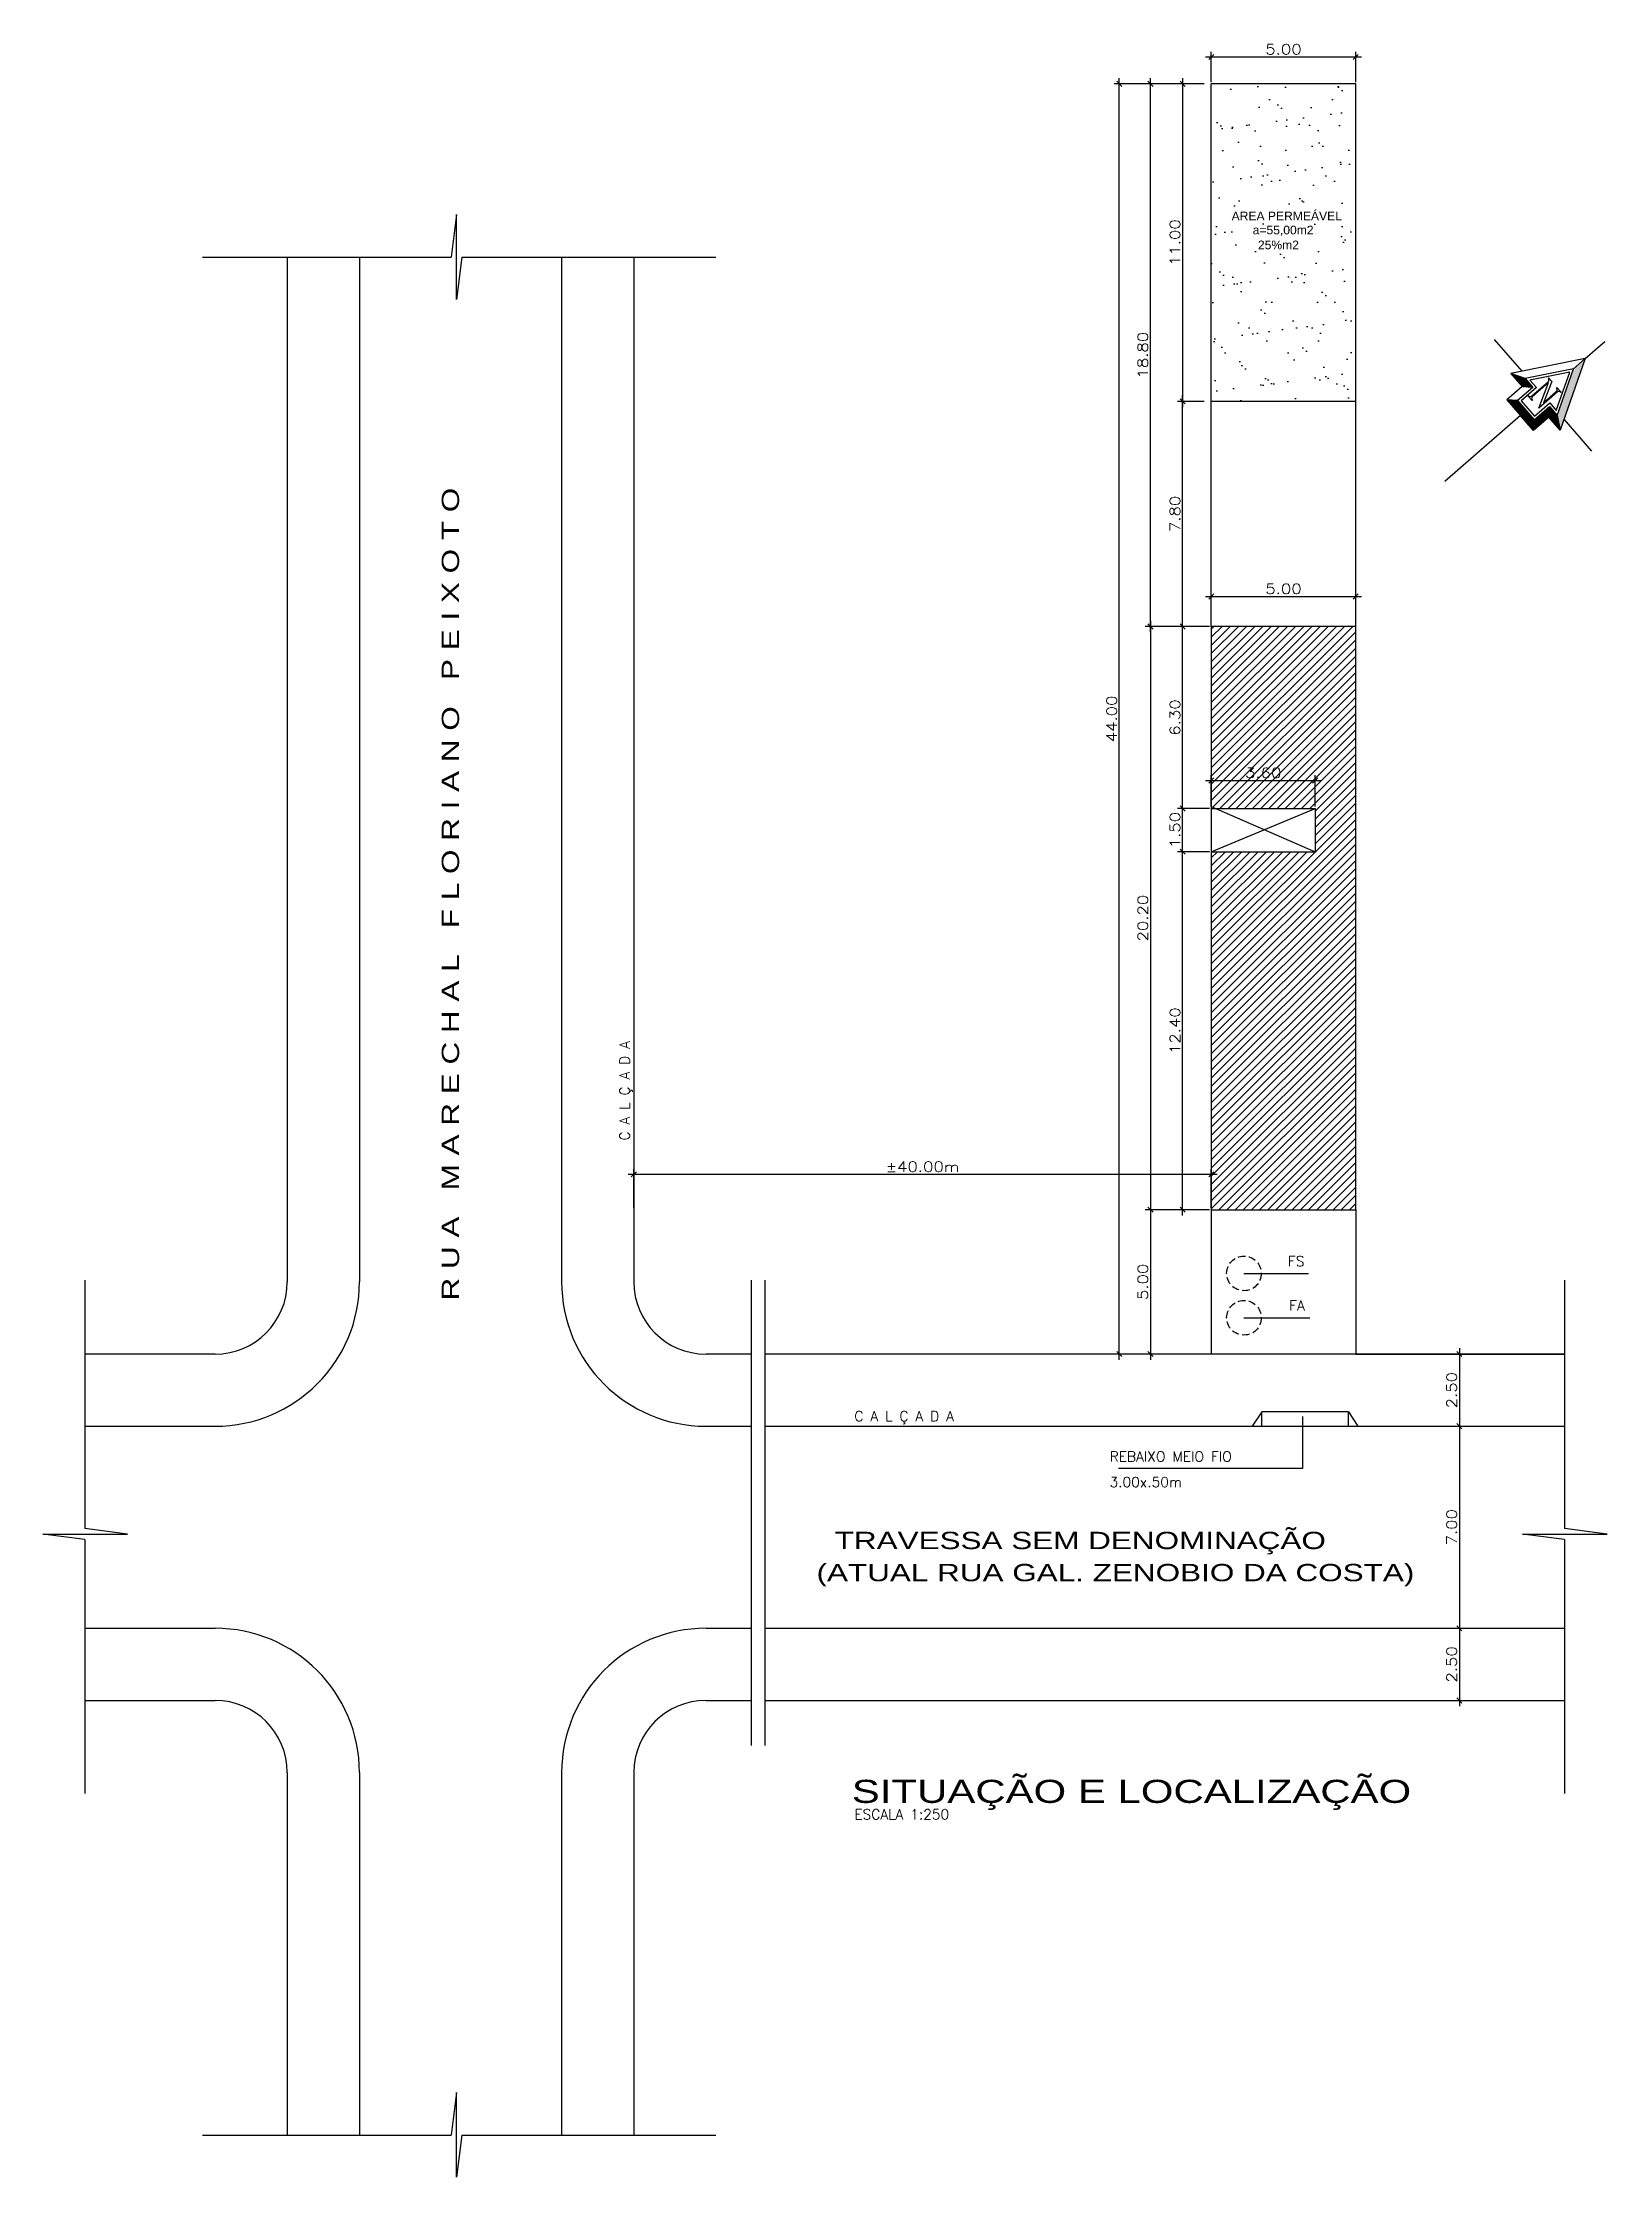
# Model space of a CAD drawing. Extents: x -6 to 123, y -41 to 65.
# Drawn here: x 68.4 to 122.6, y -40.7 to 33.2 of the extents above; entities that cross this region are included whole.
import ezdxf

# ---------------------------------------------------------------- set-up
doc = ezdxf.new("R2010")
doc.units = 0
doc.header["$MEASUREMENT"] = 0
doc.linetypes.add('DASHED2', pattern=[0.375, 0.25, -0.125])
doc.layers.get('0').update_dxf_attribs({"linetype": 'CONTINUOUS'})
doc.layers.get('DEFPOINTS').update_dxf_attribs({"linetype": 'CONTINUOUS'})
for name, color, linetype in [('CT', 1, 'CONTINUOUS'), ('HAX', 20, 'CONTINUOUS'), ('L1', 2, 'CONTINUOUS'), ('PAREDE', 5, 'CONTINUOUS'), ('PROJEÇÃO', 1, 'DASHED2'), ('T1', 3, 'CONTINUOUS'), ('T2', 6, 'CONTINUOUS'), ('VISTA', 2, 'CONTINUOUS')]:
    doc.layers.add(name, color=color, linetype=linetype)
doc.styles.add('ARIAL', font='arial.ttf')
doc.styles.add('SIMPLEX', font='simplex.shx', dxfattribs={"width": 1.2})
doc.dimstyles.new('CT-250', dxfattribs={"dimtxt": 0.35, "dimasz": 0.18, "dimexe": 0.18, "dimexo": 0.0625, "dimgap": 0.09, "dimtad": 1, "dimzin": 4, "dimdsep": 46, "dimtxsty": 'SIMPLEX', "dimblk1": 'OBLIQUE', "dimblk2": 'OBLIQUE', "dimsah": 1, "dimcen": 0.09, "dimdle": 0.2, "dimclrd": 12, "dimclre": 12, "dimclrt": 3, "dimadec": 0, "dimazin": 0, "dimtfac": 1, "dimtofl": 0, "dimtmove": 0, "dimatfit": 3, "dimldrblk": 'OBLIQUE', "dimfxl": 1, "dimtolj": 1, "dimtzin": 4, "dimarcsym": 0})

msp = doc.modelspace()

# ---------------------------------------------------------------- texts
at = {"layer": 'T1', "style": 'SIMPLEX'}
msp.add_text('C A L Ç A D A', height=0.35, rotation=90, dxfattribs=at).set_placement((88.742, -4.781))
for s, p in [('FS', (111.538, -9.132)), ('FA', (111.584, -10.668)), ('C A L Ç A D A', (96.522, -14.503)), ('REBAIXO MEIO FIO ', (105.362, -15.901)), ('3.00x.50m', (105.362, -16.784))]:
    msp.add_text(s, height=0.35, dxfattribs=at).set_placement(p)
at = {"layer": 'T2'}
for s, height, style, p in [('AREA PERMEÁVEL', 0.3, 'ARIAL', (109.588, 27.095)), ('a=55,00m2', 0.3, 'ARIAL', (110.317, 26.61)), ('25%m2', 0.3, 'ARIAL', (110.499, 26.094)), ('ESCALA 1:250', 0.35, 'SIMPLEX', (96.522, -28.294))]:
    msp.add_text(s, height=height, dxfattribs=dict(at, style=style)).set_placement(p)
at = {"layer": 'T2', "style": 'ARIAL', "width": 1.3}
msp.add_text('R U A   M A R E C H A L   F L O R I A N O   P E I X O T O', height=0.6, rotation=90, dxfattribs=at).set_placement((82.832, -10.319))
for s, height, p in [('TRAVESSA SEM DENOMINAÇÃO', 0.6, (95.841, -18.932)), ('(ATUAL RUA GAL. ZENOBIO DA COSTA)', 0.6, (95.211, -20.045)), ('SITUAÇÃO E LOCALIZAÇÃO', 0.8, (96.433, -27.723))]:
    msp.add_text(s, height=height, dxfattribs=at).set_placement(p)

# ---------------------------------------------------------------- blocks, each defined once
blk = doc.blocks.new('_OBLIQUE')
at = {"color": 0, "linetype": 'ByBlock'}
blk.add_line((-0.5, -0.5), (0.5, 0.5), dxfattribs=at)
blk = doc.blocks.new('*D121')
at = {"color": 12, "linetype": 'ByBlock'}
for p, q in [((108.325, 13.025), (106.598, 13.025)), ((106.778, 13.225), (106.778, -7.375)), ((108.469, -7.175), (106.598, -7.175))]:
    blk.add_line(p, q, dxfattribs=at)
at = {"layer": 'DEFPOINTS', "color": 0, "linetype": 'ByBlock'}
for p in [(108.388, 13.025), (106.778, -7.175), (108.531, -7.175)]:
    blk.add_point(p, dxfattribs=at)
at = {"color": 12, "linetype": 'ByBlock', "xscale": 0.18, "yscale": 0.18, "zscale": 0.18}
for p, rotation in [((106.778, 13.025), 90), ((106.778, -7.175), 270)]:
    blk.add_blockref('_OBLIQUE', p, dxfattribs=dict(at, rotation=rotation))
at = {"color": 3, "linetype": 'ByBlock', "insert": (106.513, 2.925), "char_height": 0.35, "attachment_point": 5, "rotation": 90, "style": 'SIMPLEX'}
blk.add_mtext('\\A1;20.20', dxfattribs=at)
blk = doc.blocks.new('*D122')
at = {"color": 12, "linetype": 'ByBlock'}
for p, q in [((108.469, -7.175), (106.598, -7.175)), ((106.778, -6.975), (106.778, -12.375)), ((107.529, -12.175), (106.598, -12.175))]:
    blk.add_line(p, q, dxfattribs=at)
at = {"layer": 'DEFPOINTS', "color": 0, "linetype": 'ByBlock'}
for p in [(108.531, -7.175), (106.778, -12.175), (107.591, -12.175)]:
    blk.add_point(p, dxfattribs=at)
at = {"color": 12, "linetype": 'ByBlock', "xscale": 0.18, "yscale": 0.18, "zscale": 0.18}
for p, rotation in [((106.778, -7.175), 90), ((106.778, -12.175), 270)]:
    blk.add_blockref('_OBLIQUE', p, dxfattribs=dict(at, rotation=rotation))
at = {"color": 3, "linetype": 'ByBlock', "insert": (106.513, -9.675), "char_height": 0.35, "attachment_point": 5, "rotation": 90, "style": 'SIMPLEX'}
blk.add_mtext('\\A1;5.00', dxfattribs=at)
blk = doc.blocks.new('*D123')
at = {"color": 12, "linetype": 'ByBlock'}
for p, q in [((108.495, 31.825), (105.518, 31.825)), ((105.698, -12.375), (105.698, 32.025)), ((107.466, -12.175), (105.518, -12.175))]:
    blk.add_line(p, q, dxfattribs=at)
at = {"layer": 'DEFPOINTS', "color": 0, "linetype": 'ByBlock'}
for p in [(105.698, 31.825), (108.557, 31.825), (107.529, -12.175)]:
    blk.add_point(p, dxfattribs=at)
at = {"color": 12, "linetype": 'ByBlock', "xscale": 0.18, "yscale": 0.18, "zscale": 0.18}
for p, rotation in [((105.698, 31.825), 90), ((105.698, -12.175), 270)]:
    blk.add_blockref('_OBLIQUE', p, dxfattribs=dict(at, rotation=rotation))
at = {"color": 3, "linetype": 'ByBlock', "insert": (105.433, 9.825), "char_height": 0.35, "attachment_point": 5, "rotation": 90, "style": 'SIMPLEX'}
blk.add_mtext('\\A1;44.00', dxfattribs=at)
blk = doc.blocks.new('*D124')
at = {"color": 12, "linetype": 'ByBlock'}
for p, q in [((108.495, 31.825), (106.598, 31.825)), ((106.778, 12.825), (106.778, 32.025)), ((108.325, 13.025), (106.598, 13.025))]:
    blk.add_line(p, q, dxfattribs=at)
at = {"layer": 'DEFPOINTS', "color": 0, "linetype": 'ByBlock'}
for p in [(106.778, 31.825), (108.557, 31.825), (108.388, 13.025)]:
    blk.add_point(p, dxfattribs=at)
at = {"color": 12, "linetype": 'ByBlock', "xscale": 0.18, "yscale": 0.18, "zscale": 0.18}
for p, rotation in [((106.778, 31.825), 90), ((106.778, 13.025), 270)]:
    blk.add_blockref('_OBLIQUE', p, dxfattribs=dict(at, rotation=rotation))
at = {"color": 3, "linetype": 'ByBlock', "insert": (106.513, 22.425), "char_height": 0.35, "attachment_point": 5, "rotation": 90, "style": 'SIMPLEX'}
blk.add_mtext('\\A1;18.80', dxfattribs=at)
blk = doc.blocks.new('*D125')
at = {"color": 12, "linetype": 'ByBlock'}
for p, q in [((108.684, 32.754), (114.084, 32.754)), ((108.884, 31.887), (108.884, 32.934)), ((113.884, 31.887), (113.884, 32.934))]:
    blk.add_line(p, q, dxfattribs=at)
at = {"layer": 'DEFPOINTS', "color": 0, "linetype": 'ByBlock'}
for p in [(113.884, 32.754), (108.884, 31.825), (113.884, 31.825)]:
    blk.add_point(p, dxfattribs=at)
at = {"color": 12, "linetype": 'ByBlock', "xscale": 0.18, "yscale": 0.18, "zscale": 0.18, "rotation": 180}
blk.add_blockref('_OBLIQUE', (108.884, 32.754), dxfattribs=at)
at = {"color": 12, "linetype": 'ByBlock', "xscale": 0.18, "yscale": 0.18, "zscale": 0.18}
blk.add_blockref('_OBLIQUE', (113.884, 32.754), dxfattribs=at)
at = {"color": 3, "linetype": 'ByBlock', "insert": (111.384, 33.019), "char_height": 0.35, "attachment_point": 5, "style": 'SIMPLEX'}
blk.add_mtext('\\A1;5.00', dxfattribs=at)
blk = doc.blocks.new('*D126')
at = {"color": 12, "linetype": 'ByBlock'}
for p, q in [((116.185, -12.175), (117.655, -12.175)), ((117.475, -11.975), (117.475, -14.875)), ((116.185, -14.675), (117.655, -14.675))]:
    blk.add_line(p, q, dxfattribs=at)
at = {"layer": 'DEFPOINTS', "color": 0, "linetype": 'ByBlock'}
for p in [(116.123, -12.175), (116.123, -14.675), (117.475, -14.675)]:
    blk.add_point(p, dxfattribs=at)
at = {"color": 12, "linetype": 'ByBlock', "xscale": 0.18, "yscale": 0.18, "zscale": 0.18}
for p, rotation in [((117.475, -12.175), 90), ((117.475, -14.675), 270)]:
    blk.add_blockref('_OBLIQUE', p, dxfattribs=dict(at, rotation=rotation))
at = {"color": 3, "linetype": 'ByBlock', "insert": (117.21, -13.425), "char_height": 0.35, "attachment_point": 5, "rotation": 90, "style": 'SIMPLEX'}
blk.add_mtext('\\A1;2.50', dxfattribs=at)
blk = doc.blocks.new('*D127')
at = {"color": 12, "linetype": 'ByBlock'}
for p, q in [((116.185, -14.675), (117.655, -14.675)), ((117.475, -14.475), (117.475, -21.875)), ((116.185, -21.675), (117.655, -21.675))]:
    blk.add_line(p, q, dxfattribs=at)
at = {"layer": 'DEFPOINTS', "color": 0, "linetype": 'ByBlock'}
for p in [(116.123, -14.675), (116.123, -21.675), (117.475, -21.675)]:
    blk.add_point(p, dxfattribs=at)
at = {"color": 12, "linetype": 'ByBlock', "xscale": 0.18, "yscale": 0.18, "zscale": 0.18}
for p, rotation in [((117.475, -14.675), 90), ((117.475, -21.675), 270)]:
    blk.add_blockref('_OBLIQUE', p, dxfattribs=dict(at, rotation=rotation))
at = {"color": 3, "linetype": 'ByBlock', "insert": (117.21, -18.175), "char_height": 0.35, "attachment_point": 5, "rotation": 90, "style": 'SIMPLEX'}
blk.add_mtext('\\A1;7.00', dxfattribs=at)
blk = doc.blocks.new('*D128')
at = {"color": 12, "linetype": 'ByBlock'}
for p, q in [((116.185, -21.675), (117.655, -21.675)), ((117.475, -21.475), (117.475, -24.375)), ((116.185, -24.175), (117.655, -24.175))]:
    blk.add_line(p, q, dxfattribs=at)
at = {"layer": 'DEFPOINTS', "color": 0, "linetype": 'ByBlock'}
for p in [(116.123, -21.675), (116.123, -24.175), (117.475, -24.175)]:
    blk.add_point(p, dxfattribs=at)
at = {"color": 12, "linetype": 'ByBlock', "xscale": 0.18, "yscale": 0.18, "zscale": 0.18}
for p, rotation in [((117.475, -21.675), 90), ((117.475, -24.175), 270)]:
    blk.add_blockref('_OBLIQUE', p, dxfattribs=dict(at, rotation=rotation))
at = {"color": 3, "linetype": 'ByBlock', "insert": (117.21, -22.925), "char_height": 0.35, "attachment_point": 5, "rotation": 90, "style": 'SIMPLEX'}
blk.add_mtext('\\A1;2.50', dxfattribs=at)
blk = doc.blocks.new('*D129')
at = {"color": 12, "linetype": 'ByBlock'}
for p, q in [((88.884, -7.113), (88.884, -5.77)), ((108.884, -7.113), (108.884, -5.77)), ((109.084, -5.95), (88.684, -5.95))]:
    blk.add_line(p, q, dxfattribs=at)
at = {"layer": 'DEFPOINTS', "color": 0, "linetype": 'ByBlock'}
for p in [(88.884, -5.95), (88.884, -7.175), (108.884, -7.175)]:
    blk.add_point(p, dxfattribs=at)
at = {"color": 12, "linetype": 'ByBlock', "xscale": 0.18, "yscale": 0.18, "zscale": 0.18, "rotation": 180}
blk.add_blockref('_OBLIQUE', (88.884, -5.95), dxfattribs=at)
at = {"color": 12, "linetype": 'ByBlock', "xscale": 0.18, "yscale": 0.18, "zscale": 0.18}
blk.add_blockref('_OBLIQUE', (108.884, -5.95), dxfattribs=at)
at = {"color": 3, "linetype": 'ByBlock', "insert": (98.884, -5.685), "char_height": 0.35, "attachment_point": 5, "style": 'SIMPLEX'}
blk.add_mtext('\\A1;±40.00m', dxfattribs=at)
blk = doc.blocks.new('*D130')
at = {"color": 12, "linetype": 'ByBlock'}
for p, q in [((108.822, 5.225), (107.711, 5.225)), ((107.891, -7.375), (107.891, 5.425)), ((108.822, -7.175), (107.711, -7.175))]:
    blk.add_line(p, q, dxfattribs=at)
at = {"layer": 'DEFPOINTS', "color": 0, "linetype": 'ByBlock'}
for p in [(107.891, 5.225), (108.884, 5.225), (108.884, -7.175)]:
    blk.add_point(p, dxfattribs=at)
at = {"color": 12, "linetype": 'ByBlock', "xscale": 0.18, "yscale": 0.18, "zscale": 0.18}
for p, rotation in [((107.891, 5.225), 90), ((107.891, -7.175), 270)]:
    blk.add_blockref('_OBLIQUE', p, dxfattribs=dict(at, rotation=rotation))
at = {"color": 3, "linetype": 'ByBlock', "insert": (107.626, -0.975), "char_height": 0.35, "attachment_point": 5, "rotation": 90, "style": 'SIMPLEX'}
blk.add_mtext('\\A1;12.40', dxfattribs=at)
blk = doc.blocks.new('*D131')
at = {"color": 12, "linetype": 'ByBlock'}
for p, q in [((108.822, 6.725), (107.711, 6.725)), ((107.891, 5.025), (107.891, 6.925)), ((108.822, 5.225), (107.711, 5.225))]:
    blk.add_line(p, q, dxfattribs=at)
at = {"layer": 'DEFPOINTS', "color": 0, "linetype": 'ByBlock'}
for p in [(107.891, 6.725), (108.884, 6.725), (108.884, 5.225)]:
    blk.add_point(p, dxfattribs=at)
at = {"color": 12, "linetype": 'ByBlock', "xscale": 0.18, "yscale": 0.18, "zscale": 0.18}
for p, rotation in [((107.891, 6.725), 90), ((107.891, 5.225), 270)]:
    blk.add_blockref('_OBLIQUE', p, dxfattribs=dict(at, rotation=rotation))
at = {"color": 3, "linetype": 'ByBlock', "insert": (107.626, 5.975), "char_height": 0.35, "attachment_point": 5, "rotation": 90, "style": 'SIMPLEX'}
blk.add_mtext('\\A1;1.50', dxfattribs=at)
blk = doc.blocks.new('*D132')
at = {"layer": 'DEFPOINTS', "color": 0}
for p in [(107.891, 13.025), (108.884, 13.025), (108.884, 6.725)]:
    blk.add_point(p, dxfattribs=at)
at = {"layer": 'HAX', "color": 12, "lineweight": -2}
for p, q in [((108.822, 13.025), (107.711, 13.025)), ((107.891, 6.525), (107.891, 13.225)), ((108.822, 6.725), (107.711, 6.725))]:
    blk.add_line(p, q, dxfattribs=at)
at = {"layer": 'HAX', "color": 12, "lineweight": -2, "xscale": 0.18, "yscale": 0.18, "zscale": 0.18}
for p, rotation in [((107.891, 13.025), 90), ((107.891, 6.725), 270)]:
    blk.add_blockref('_OBLIQUE', p, dxfattribs=dict(at, rotation=rotation))
at = {"layer": 'HAX', "color": 3, "insert": (107.626, 9.875), "char_height": 0.35, "attachment_point": 5, "rotation": 90, "style": 'SIMPLEX'}
blk.add_mtext('\\A1;6.30', dxfattribs=at)
blk = doc.blocks.new('*D133')
at = {"color": 12, "linetype": 'ByBlock'}
for p, q in [((108.684, 7.694), (112.684, 7.694)), ((108.884, 6.787), (108.884, 7.874)), ((112.484, 6.787), (112.484, 7.874))]:
    blk.add_line(p, q, dxfattribs=at)
at = {"layer": 'DEFPOINTS', "color": 0, "linetype": 'ByBlock'}
for p in [(112.484, 7.694), (108.884, 6.725), (112.484, 6.725)]:
    blk.add_point(p, dxfattribs=at)
at = {"color": 12, "linetype": 'ByBlock', "xscale": 0.18, "yscale": 0.18, "zscale": 0.18, "rotation": 180}
blk.add_blockref('_OBLIQUE', (108.884, 7.694), dxfattribs=at)
at = {"color": 12, "linetype": 'ByBlock', "xscale": 0.18, "yscale": 0.18, "zscale": 0.18}
blk.add_blockref('_OBLIQUE', (112.484, 7.694), dxfattribs=at)
at = {"color": 3, "linetype": 'ByBlock', "insert": (110.684, 7.959), "char_height": 0.35, "attachment_point": 5, "style": 'SIMPLEX'}
blk.add_mtext('\\A1;3.60', dxfattribs=at)
blk = doc.blocks.new('*D134')
at = {"color": 12, "linetype": 'ByBlock'}
for p, q in [((108.684, 14.065), (114.084, 14.065)), ((108.884, 13.087), (108.884, 14.245)), ((113.884, 13.087), (113.884, 14.245))]:
    blk.add_line(p, q, dxfattribs=at)
at = {"layer": 'DEFPOINTS', "color": 0, "linetype": 'ByBlock'}
for p in [(113.884, 14.065), (108.884, 13.025), (113.884, 13.025)]:
    blk.add_point(p, dxfattribs=at)
at = {"color": 12, "linetype": 'ByBlock', "xscale": 0.18, "yscale": 0.18, "zscale": 0.18, "rotation": 180}
blk.add_blockref('_OBLIQUE', (108.884, 14.065), dxfattribs=at)
at = {"color": 12, "linetype": 'ByBlock', "xscale": 0.18, "yscale": 0.18, "zscale": 0.18}
blk.add_blockref('_OBLIQUE', (113.884, 14.065), dxfattribs=at)
at = {"color": 3, "linetype": 'ByBlock', "insert": (111.384, 14.33), "char_height": 0.35, "attachment_point": 5, "style": 'SIMPLEX'}
blk.add_mtext('\\A1;5.00', dxfattribs=at)
blk = doc.blocks.new('*D135')
at = {"layer": 'DEFPOINTS', "color": 0}
for p in [(108.704, 31.825), (107.891, 20.825), (108.704, 20.825)]:
    blk.add_point(p, dxfattribs=at)
at = {"layer": 'HAX', "color": 12, "lineweight": -2}
for p, q in [((108.641, 31.825), (107.711, 31.825)), ((107.891, 32.025), (107.891, 20.625)), ((108.641, 20.825), (107.711, 20.825))]:
    blk.add_line(p, q, dxfattribs=at)
at = {"layer": 'HAX', "color": 12, "lineweight": -2, "xscale": 0.18, "yscale": 0.18, "zscale": 0.18}
for p, rotation in [((107.891, 31.825), 90), ((107.891, 20.825), 270)]:
    blk.add_blockref('_OBLIQUE', p, dxfattribs=dict(at, rotation=rotation))
at = {"layer": 'HAX', "color": 3, "insert": (107.626, 26.325), "char_height": 0.35, "attachment_point": 5, "rotation": 90, "style": 'SIMPLEX'}
blk.add_mtext('\\A1;11.00', dxfattribs=at)
blk = doc.blocks.new('*D136')
at = {"layer": 'DEFPOINTS', "color": 0}
for p in [(107.891, 20.825), (108.704, 20.825), (108.704, 13.025)]:
    blk.add_point(p, dxfattribs=at)
at = {"layer": 'HAX', "color": 12, "lineweight": -2}
for p, q in [((108.641, 20.825), (107.711, 20.825)), ((107.891, 12.825), (107.891, 21.025)), ((108.641, 13.025), (107.711, 13.025))]:
    blk.add_line(p, q, dxfattribs=at)
at = {"layer": 'HAX', "color": 12, "lineweight": -2, "xscale": 0.18, "yscale": 0.18, "zscale": 0.18}
for p, rotation in [((107.891, 20.825), 90), ((107.891, 13.025), 270)]:
    blk.add_blockref('_OBLIQUE', p, dxfattribs=dict(at, rotation=rotation))
at = {"layer": 'HAX', "color": 3, "insert": (107.626, 16.925), "char_height": 0.35, "attachment_point": 5, "rotation": 90, "style": 'SIMPLEX'}
blk.add_mtext('\\A1;7.80', dxfattribs=at)

# ---------------------------------------------------------------- dimensions: what is measured, and where the dimension line sits
at = {"layer": 'CT'}
dim = msp.add_linear_dim(base=(113.884, 32.754), p1=(108.884, 31.825), p2=(113.884, 31.825), dimstyle='CT-250', dxfattribs=at)
dim.commit()
dim.dimension.update_dxf_attribs({"geometry": '*D125', "text_midpoint": (111.384, 33.019)})
for base, p2, picture, middle in [((106.778, 31.825), (108.557, 31.825), '*D124', (106.513, 22.425)), ((106.778, -7.175), (108.531, -7.175), '*D121', (106.513, 2.925))]:
    dim = msp.add_linear_dim(base=base, p1=(108.388, 13.025), p2=p2, angle=90, dimstyle='CT-250', dxfattribs=at)
    dim.commit()
    dim.dimension.update_dxf_attribs({"geometry": picture, "text_midpoint": middle})
at = {"layer": 'HAX'}
for base, p1, p2, picture, middle in [((105.698, 31.825), (107.529, -12.175), (108.557, 31.825), '*D123', (105.433, 9.825)), ((107.891, 20.825), (108.704, 31.825), (108.704, 20.825), '*D135', (107.626, 26.325)), ((107.891, 20.825), (108.704, 13.025), (108.704, 20.825), '*D136', (107.626, 16.925)), ((107.891, 13.025), (108.884, 6.725), (108.884, 13.025), '*D132', (107.626, 9.875)), ((107.891, 6.725), (108.884, 5.225), (108.884, 6.725), '*D131', (107.626, 5.975)), ((107.891, 5.225), (108.884, -7.175), (108.884, 5.225), '*D130', (107.626, -0.975)), ((106.778, -12.175), (108.531, -7.175), (107.591, -12.175), '*D122', (106.513, -9.675)), ((117.475, -14.675), (116.123, -12.175), (116.123, -14.675), '*D126', (117.21, -13.425)), ((117.475, -21.675), (116.123, -14.675), (116.123, -21.675), '*D127', (117.21, -18.175)), ((117.475, -24.175), (116.123, -21.675), (116.123, -24.175), '*D128', (117.21, -22.925))]:
    dim = msp.add_linear_dim(base=base, p1=p1, p2=p2, angle=90, dimstyle='CT-250', dxfattribs=at)
    dim.commit()
    dim.dimension.update_dxf_attribs({"geometry": picture, "text_midpoint": middle})
for base, p1, p2, picture, middle in [((113.884, 14.065), (108.884, 13.025), (113.884, 13.025), '*D134', (111.384, 14.33)), ((112.484, 7.694), (108.884, 6.725), (112.484, 6.725), '*D133', (110.684, 7.959))]:
    dim = msp.add_linear_dim(base=base, p1=p1, p2=p2, dimstyle='CT-250', dxfattribs=at)
    dim.commit()
    dim.dimension.update_dxf_attribs({"geometry": picture, "text_midpoint": middle})
dim = msp.add_linear_dim(base=(88.884, -5.95), p1=(108.884, -7.175), p2=(88.884, -7.175), text='±40.00m', dimstyle='CT-250', dxfattribs=at)
dim.commit()
dim.dimension.update_dxf_attribs({"geometry": '*D129', "text_midpoint": (98.884, -5.685)})

# ---------------------------------------------------------------- hatches: boundary and pattern name
at = {"layer": 'HAX'}
h = msp.add_hatch(dxfattribs=at)
h.set_pattern_fill('U', color=256, scale=0.2, angle=45, style=0, pattern_type=0)
h.set_pattern_definition([(45, (1.57249, 17.91152), (-0.14142136, 0.14142136), [])])
h.paths.add_polyline_path([(113.884, 13.025), (108.884, 13.025), (108.884, 6.787), (109.028, 6.725), (112.484, 6.725), (112.484, 5.225), (108.884, 5.225), (108.884, -7.175), (113.884, -7.175)])
h.paths.add_polyline_path([(109.957, 8.222), (111.412, 8.222), (111.412, 7.697), (109.957, 7.697)], flags=24)
at = {"layer": 'VISTA'}
h = msp.add_hatch(dxfattribs=at)
h.set_pattern_fill('AR-SAND', color=256, scale=0.7, style=0)
h.set_pattern_definition([(37.5, (1.5725, 17.9115), (-0.044095, 1.348777), [0, -1.064, 0, -1.19, 0, -1.1375]), (7.5, (1.5725, 17.9115), (1.238844, 1.975502), [0, -0.574, 0, -0.959, 0, -0.3675]), (327.5, (0.7115, 17.9115), (2.179899, 0.003961), [0, -0.35, 0, -1.26, 0, -1.645]), (317.5, (0.7115, 17.9115), (2.10429, 0.614373), [0, -0.175, 0, -0.826, 0, -0.945])])
h.paths.add_polyline_path([(113.884, 31.825), (108.884, 31.825), (108.884, 20.825), (113.884, 20.825)])

# ---------------------------------------------------------------- linework, layer by layer
at = {"layer": 'CT'}
for p, q in [((82.743, 27.297), (82.553, 25.82)), ((82.743, 24.356), (82.743, 27.297)), ((73.947, 25.82), (82.553, 25.82)), ((82.931, 25.82), (82.743, 24.356)), ((82.931, 25.82), (91.728, 25.82)), ((69.876, -9.616), (69.876, -18.222)), ((121.122, -9.616), (121.122, -18.222)), ((68.412, -18.412), (71.353, -18.412)), ((69.876, -18.601), (68.412, -18.412)), ((71.353, -18.412), (69.876, -18.222)), ((119.658, -18.412), (122.599, -18.412)), ((121.122, -18.601), (119.658, -18.412)), ((122.599, -18.412), (121.122, -18.222)), ((69.876, -18.601), (69.876, -27.397)), ((121.122, -18.601), (121.122, -27.397)), ((82.743, -37.751), (82.553, -39.228)), ((82.743, -40.692), (82.743, -37.751)), ((73.947, -39.228), (82.553, -39.228)), ((82.931, -39.228), (82.743, -40.692)), ((82.931, -39.228), (91.728, -39.228))]:
    msp.add_line(p, q, dxfattribs=at)
at = {"layer": 'HAX'}
for p, q in [((108.884, 6.787), (112.484, 5.225)), ((108.884, 6.725), (108.884, 5.225)), ((108.884, 5.225), (112.484, 6.725)), ((92.945, -9.611), (92.945, -25.734)), ((93.42, -9.611), (93.42, -25.734)), ((110.016, -9.382), (112.255, -9.382)), ((110.016, -10.918), (112.301, -10.918)), ((112.044, -14.342), (112.044, -16.145)), ((112.044, -16.145), (105.672, -16.145))]:
    msp.add_line(p, q, dxfattribs=at)
at = {"layer": 'L1'}
for p, q in [((119.649, 21.869), (118.691, 22.97)), ((121.83, 22.304), (120.965, 19.824)), ((121.83, 22.304), (121.431, 21.956)), ((121.83, 22.304), (122.513, 22.898)), ((119.749, 21.621), (119.254, 21.79)), ((119.267, 21.775), (119.275, 21.782)), ((119.285, 21.754), (119.306, 21.772)), ((119.303, 21.733), (119.336, 21.762)), ((119.322, 21.712), (119.367, 21.751)), ((119.34, 21.691), (119.397, 21.741)), ((119.358, 21.67), (119.427, 21.731)), ((119.376, 21.649), (119.458, 21.72)), ((119.394, 21.628), (119.488, 21.71)), ((119.413, 21.607), (119.519, 21.699)), ((119.431, 21.586), (119.549, 21.689)), ((119.449, 21.566), (119.579, 21.679)), ((119.467, 21.545), (119.61, 21.668)), ((119.486, 21.524), (119.64, 21.658)), ((119.504, 21.503), (119.671, 21.648)), ((119.522, 21.482), (119.701, 21.637)), ((119.54, 21.461), (119.731, 21.627)), ((119.559, 21.44), (119.757, 21.612)), ((119.577, 21.419), (119.775, 21.591)), ((119.595, 21.398), (119.793, 21.57)), ((119.613, 21.377), (119.811, 21.549)), ((119.632, 21.356), (119.83, 21.528)), ((119.65, 21.335), (119.848, 21.507)), ((119.689, 21.332), (119.866, 21.486)), ((119.728, 21.329), (119.884, 21.465)), ((119.767, 21.327), (119.903, 21.444)), ((119.492, 20.85), (119.122, 20.875)), ((119.14, 20.854), (119.161, 20.873)), ((119.158, 20.834), (119.2, 20.87)), ((119.176, 20.813), (119.239, 20.867)), ((119.195, 20.792), (119.278, 20.864)), ((119.213, 20.771), (119.318, 20.862)), ((119.231, 20.75), (119.357, 20.859)), ((119.249, 20.729), (119.396, 20.856)), ((119.268, 20.708), (119.435, 20.854)), ((119.286, 20.687), (119.474, 20.851)), ((119.304, 20.666), (119.502, 20.838)), ((119.322, 20.645), (119.52, 20.817)), ((119.341, 20.624), (119.539, 20.796)), ((119.359, 20.603), (119.557, 20.775)), ((119.377, 20.582), (119.575, 20.754)), ((119.395, 20.561), (119.593, 20.733)), ((119.414, 20.54), (119.612, 20.712)), ((120.02, 21.309), (119.65, 21.335)), ((119.806, 21.324), (119.921, 21.423)), ((119.846, 21.321), (119.939, 21.403)), ((119.885, 21.318), (119.957, 21.382)), ((119.924, 21.316), (119.975, 21.361)), ((119.963, 21.313), (119.994, 21.34)), ((120.002, 21.31), (120.012, 21.319)), ((119.596, 20.331), (116.969, 18.045)), ((119.432, 20.519), (119.63, 20.692)), ((119.45, 20.498), (119.648, 20.671)), ((119.468, 20.477), (119.666, 20.65)), ((119.486, 20.456), (119.685, 20.629)), ((119.505, 20.435), (119.703, 20.608)), ((119.523, 20.414), (119.721, 20.587)), ((119.541, 20.393), (119.739, 20.566)), ((119.559, 20.372), (119.757, 20.545)), ((119.578, 20.352), (119.776, 20.524)), ((120.041, 19.819), (119.581, 20.347)), ((119.596, 20.331), (119.794, 20.503)), ((119.614, 20.31), (119.812, 20.482)), ((119.632, 20.289), (119.83, 20.461)), ((119.651, 20.268), (119.849, 20.44)), ((119.669, 20.247), (119.867, 20.419)), ((119.687, 20.226), (119.885, 20.398)), ((119.705, 20.205), (119.903, 20.377)), ((119.724, 20.184), (119.922, 20.356)), ((119.742, 20.163), (119.94, 20.335)), ((119.76, 20.142), (119.958, 20.314)), ((119.778, 20.121), (119.976, 20.293)), ((119.797, 20.1), (119.995, 20.272)), ((119.815, 20.079), (120.013, 20.251)), ((119.833, 20.058), (120.031, 20.23)), ((119.851, 20.037), (120.049, 20.209)), ((119.869, 20.016), (120.067, 20.188)), ((119.888, 19.995), (120.064, 20.148)), ((119.906, 19.974), (120.061, 20.109)), ((119.924, 19.953), (120.058, 20.07)), ((119.942, 19.932), (120.056, 20.031)), ((119.961, 19.911), (120.053, 19.992)), ((120.569, 20.279), (120.041, 19.819)), ((120.067, 20.189), (120.041, 19.819)), ((120.595, 20.649), (120.569, 20.279)), ((120.965, 19.824), (120.569, 20.279)), ((120.57, 20.294), (120.76, 20.459)), ((120.573, 20.334), (120.741, 20.48)), ((120.576, 20.373), (120.723, 20.501)), ((120.578, 20.412), (120.705, 20.522)), ((120.58, 20.266), (120.778, 20.438)), ((120.581, 20.451), (120.687, 20.543)), ((120.584, 20.49), (120.669, 20.564)), ((120.586, 20.53), (120.65, 20.585)), ((120.589, 20.569), (120.632, 20.606)), ((120.592, 20.608), (120.614, 20.627)), ((120.595, 20.647), (120.596, 20.648)), ((120.598, 20.245), (120.796, 20.418)), ((120.616, 20.224), (120.814, 20.397)), ((120.635, 20.203), (120.833, 20.376)), ((120.653, 20.182), (120.851, 20.355)), ((120.671, 20.161), (120.867, 20.332)), ((120.689, 20.14), (120.873, 20.3)), ((120.708, 20.119), (120.879, 20.269)), ((120.726, 20.098), (120.885, 20.237)), ((120.744, 20.078), (120.891, 20.206)), ((120.762, 20.057), (120.897, 20.174)), ((120.781, 20.036), (120.903, 20.143)), ((120.799, 20.015), (120.91, 20.111)), ((120.817, 19.994), (120.916, 20.08)), ((120.835, 19.973), (120.922, 20.048)), ((120.853, 19.952), (120.928, 20.016)), ((120.866, 20.337), (120.965, 19.824)), ((120.872, 19.931), (120.934, 19.985)), ((121.098, 20.204), (122.056, 19.103)), ((119.979, 19.89), (120.05, 19.953)), ((119.997, 19.87), (120.047, 19.913)), ((120.015, 19.849), (120.045, 19.874)), ((120.034, 19.828), (120.042, 19.835)), ((120.89, 19.91), (120.94, 19.953)), ((120.908, 19.889), (120.946, 19.922)), ((120.926, 19.868), (120.952, 19.89)), ((120.945, 19.847), (120.958, 19.859)), ((120.963, 19.826), (120.964, 19.827))]:
    msp.add_line(p, q, dxfattribs=at)
msp.add_lwpolyline([(121.83, 22.304), (119.254, 21.79), (119.65, 21.335), (119.122, 20.875), (119.581, 20.347)], dxfattribs=at)
for points in [[(120.02, 21.309), (119.492, 20.85), (120.067, 20.189), (120.595, 20.649), (120.866, 20.337), (121.431, 21.956), (119.749, 21.621)], [(120.144, 21.301), (119.616, 20.841), (120.075, 20.313), (120.603, 20.772), (120.833, 20.508), (121.298, 21.841), (119.914, 21.565)]]:
    msp.add_lwpolyline(points, close=True, dxfattribs=at)
msp.add_lwpolyline([(119.849, 21.019), (119.859, 21.028, 0.359517), (119.968, 21.003), (120.558, 21.516, 0.41745), (120.55, 21.629), (120.563, 21.641), (120.674, 21.513), (120.387, 20.776), (120.832, 21.163, 0.41042), (120.842, 21.297), (120.853, 21.307), (120.999, 21.139), (120.989, 21.13, 0.430408), (120.864, 21.146), (120.223, 20.59), (120.549, 21.448), (120.555, 21.465), (119.996, 20.978, 0.390193), (120.006, 20.86), (119.996, 20.851)], format="xyb", close=True, dxfattribs=at)
for points in [[(121.83, 22.304), (121.431, 21.956), (120.965, 19.824), (120.866, 20.337)], [(120.595, 20.649), (120.569, 20.279), (120.067, 20.189), (120.041, 19.819)]]:
    msp.add_solid(points, dxfattribs=at)
at = {"layer": 'PAREDE'}
for p, q in [((113.884, 13.025), (108.884, 13.025)), ((108.884, 13.025), (108.884, 6.725)), ((113.884, -7.175), (113.884, 13.025)), ((108.884, 6.725), (112.484, 6.725)), ((112.484, 6.725), (112.484, 5.225)), ((108.884, 5.225), (112.484, 5.225)), ((108.884, 5.225), (108.884, -7.175)), ((108.884, -7.175), (113.884, -7.175))]:
    msp.add_line(p, q, dxfattribs=at)
at = {"layer": 'PROJEÇÃO'}
for centre in [(110.016, -9.382), (110.016, -10.918)]:
    msp.add_circle(centre, 0.6, dxfattribs=at)
at = {"layer": 'VISTA'}
for p, q in [((113.884, 31.825), (108.884, 31.825)), ((108.884, 13.025), (108.884, 31.825)), ((113.884, 13.025), (113.884, 31.825)), ((76.884, 25.82), (76.884, -9.675)), ((79.384, 25.82), (79.384, -9.675)), ((86.384, 25.82), (86.384, -9.675)), ((88.884, 25.82), (88.884, -9.675)), ((113.884, 20.825), (108.884, 20.825)), ((108.884, -7.175), (108.884, -12.175)), ((113.884, -7.175), (113.884, -12.175)), ((74.384, -12.175), (69.876, -12.175)), ((92.945, -12.175), (91.384, -12.175)), ((121.122, -12.175), (93.42, -12.175)), ((113.884, -12.175), (121.122, -12.175)), ((69.876, -14.675), (74.384, -14.675)), ((91.384, -14.675), (92.945, -14.675)), ((93.42, -14.675), (121.122, -14.675)), ((110.631, -14.175), (110.3, -14.675)), ((110.631, -14.675), (110.631, -14.175)), ((113.631, -14.175), (110.631, -14.175)), ((113.631, -14.675), (113.631, -14.175)), ((113.631, -14.175), (113.961, -14.675)), ((69.876, -21.675), (74.384, -21.675)), ((91.384, -21.675), (92.945, -21.675)), ((93.42, -21.675), (121.122, -21.675)), ((69.876, -24.175), (74.384, -24.175)), ((91.384, -24.175), (92.945, -24.175)), ((93.42, -24.175), (121.122, -24.175)), ((76.884, -26.675), (76.884, -39.228)), ((79.384, -26.675), (79.384, -39.228)), ((86.384, -26.675), (86.384, -39.228)), ((88.884, -26.675), (88.884, -39.228))]:
    msp.add_line(p, q, dxfattribs=at)
for centre, radius, start, end in [((74.384, -9.675), 2.5, 270, 360), ((74.384, -9.675), 5, 270, 360), ((91.384, -9.675), 5, 180, 270), ((91.384, -9.675), 2.5, 180, 270), ((74.384, -26.675), 5, 360, 90), ((91.384, -26.675), 5, 90, 180), ((74.384, -26.675), 2.5, 360, 90), ((91.384, -26.675), 2.5, 90, 180)]:
    msp.add_arc(centre, radius, start, end, dxfattribs=at)

msp.set_redraw_order([(e.dxf.handle, doc.entitydb.next_handle()) for e in msp.query("TEXT MTEXT ATTDEF DIMENSION ARC_DIMENSION")])  # texts and dimensions are drawn at this point

doc.saveas('drawing.dxf')
